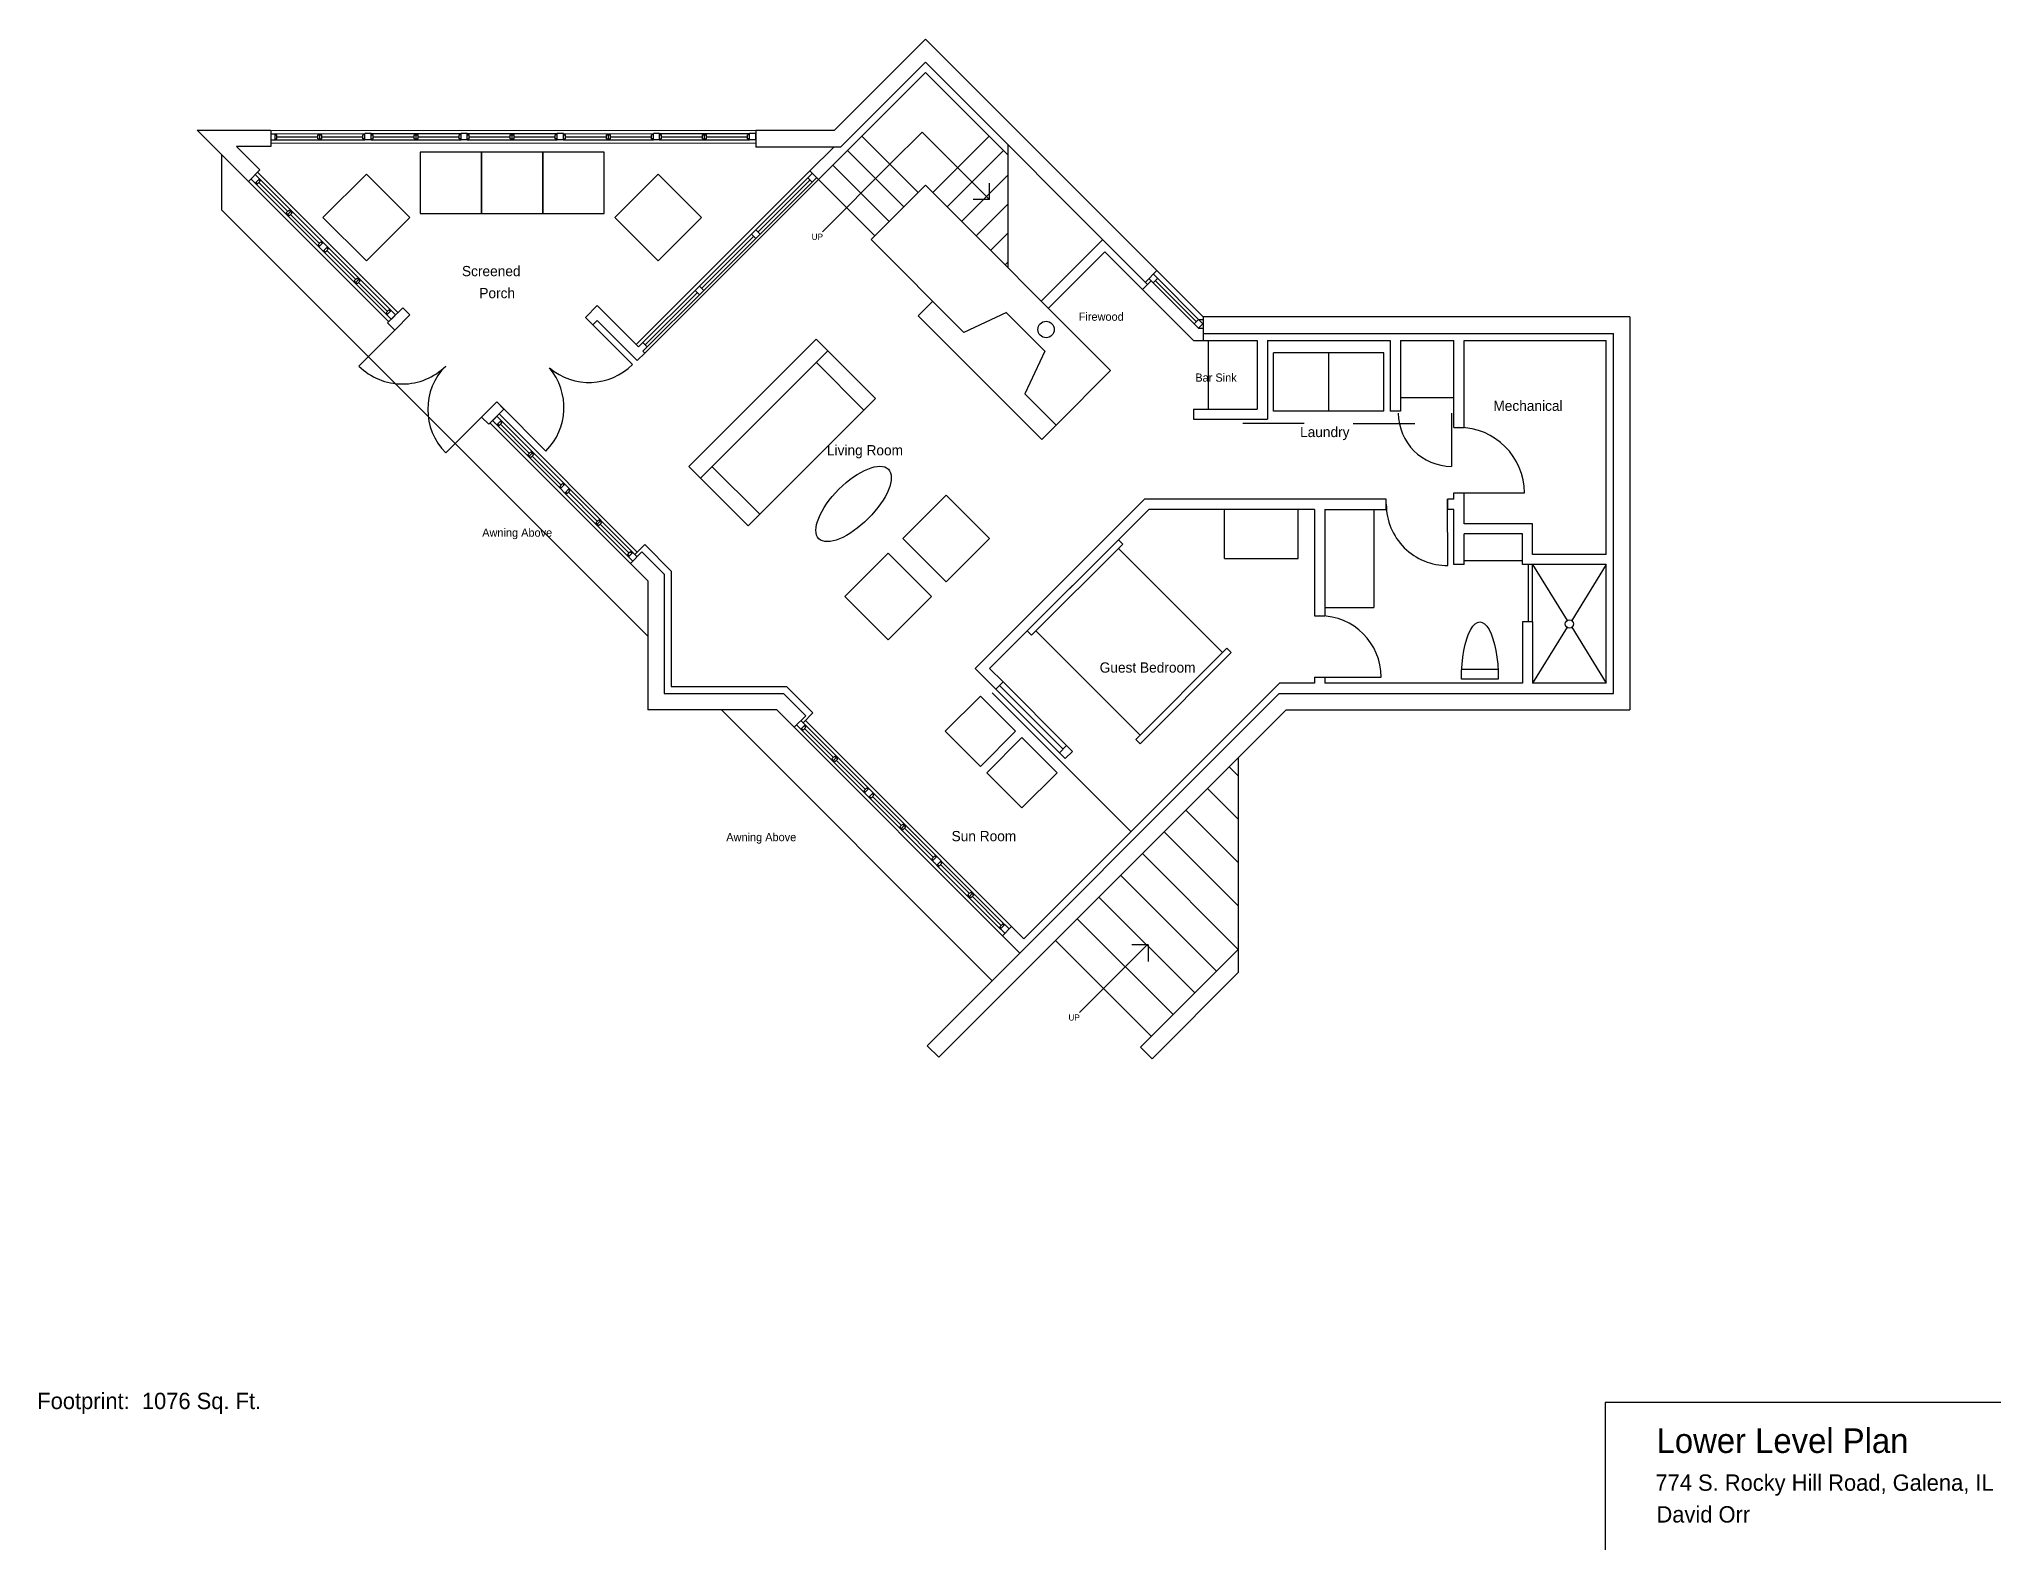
# Model space of a CAD drawing. Header units: inches. Extents: x -11428 to -4037, y -1744 to 4421.
# Drawn here: x -5473 to -4518, y -1703 to -965 of the extents above; entities that cross this region are included whole.
import ezdxf

# ---------------------------------------------------------------- set-up
doc = ezdxf.new("R2010")
doc.units = ezdxf.units.IN
doc.header["$LTSCALE"] = 64
doc.header["$MEASUREMENT"] = 0
doc.linetypes.add('ACAD_ISO02W100', pattern=[15, 12, -3])
doc.layers.get('0').update_dxf_attribs({"color": 253})
for name, color, linetype in [('A-Elev-North', 7, 'Continuous'), ('A-fixtures', 140, 'Continuous'), ('A-furniture', 33, 'Continuous'), ('A-glazing', 252, 'Continuous'), ('A-millwork', 252, 'Continuous'), ('A-soffit', 251, 'ACAD_ISO02W100'), ('A-stairs', 252, 'Continuous'), ('A-text', 254, 'Continuous'), ('A-walls', 7, 'Continuous'), ('construction', 172, 'Continuous')]:
    doc.layers.add(name, color=color, linetype=linetype)
doc.layers.add('A-Elev-South', color=7, linetype='Continuous', plot=False)

msp = doc.modelspace()

# ---------------------------------------------------------------- texts
at = {"layer": 'A-text'}
for p in [(-5095.21, -1063.35), (-4969.68, -1444.78)]:
    msp.add_text('UP', height=3, dxfattribs=at).set_placement(p)
at = {"layer": 'A-text', "color": 7}
for s, height, p in [('Screened', 5, (-5266.1, -1081.11)), ('Porch', 5, (-5257.62, -1091.88)), ('Firewood', 4, (-4964.65, -1102.89)), ('Bar Sink', 4, (-4907.67, -1132.65)), ('Mechanical', 5, (-4761.99, -1146.9)), ('Laundry', 5, (-4856.48, -1159.72)), ('Living Room', 5, (-5087.7, -1168.63)), ('Awning Above', 4, (-5256.21, -1208.4, 0.02)), ('Guest Bedroom', 5, (-4954.4, -1274.8, 0.02)), ('Awning Above', 4, (-5136.91, -1357.16, 0.02)), ('Sun Room', 5, (-5026.79, -1357.16, 0.02))]:
    msp.add_text(s, height=height, dxfattribs=at).set_placement(p)
at = {"layer": 'construction', "color": 7}
for s, height, p in [('Footprint:  1076 Sq. Ft.', 8, (-5473.67, -1634.63, -15993.29)), ('Lower Level Plan', 12, (-4682.22, -1656.05, -15993.29)), ('774 S. Rocky Hill Road, Galena, IL', 8, (-4682.79, -1674.54, -15993.29)), ('David Orr', 8, (-4682.27, -1690.05, -15993.29))]:
    msp.add_text(s, height=height, dxfattribs=at).set_placement(p)

# ---------------------------------------------------------------- linework, layer by layer
for p, q in [((-4089.58, -1631.42), (-4707.37, -1631.42)), ((-4707.37, -1631.42), (-4707.37, -1703.42))]:
    msp.add_line(p, q)
at = {"layer": 'A-Elev-North', "color": 7}
for p, q in [((-5359.52, -1011.48, -0.05), (-5357.52, -1011.48, -0.05)), ((-5310.52, -1011.45, 6050.01), (-5313.52, -1011.45, 6050.01)), ((-5263.52, -1011.45, 6050.01), (-5266.52, -1011.45, 6050.01)), ((-5216.52, -1011.45, 6050.01), (-5219.52, -1011.45, 6050.01)), ((-5169.52, -1011.45, 6050.01), (-5172.52, -1011.45, 6050.01)), ((-5122.52, -1011.45, 6050.01), (-5125.52, -1011.45, 6050.01)), ((-5359.52, -1014.55, -0.03), (-5357.52, -1014.55, -0.03)), ((-5310.52, -1014.51, 6049.98), (-5313.52, -1014.51, 6049.98)), ((-5263.52, -1014.51, 6049.98), (-5266.52, -1014.51, 6049.98)), ((-5216.52, -1014.51, 6049.98), (-5219.52, -1014.51, 6049.98)), ((-5169.52, -1014.51, 6049.98), (-5172.52, -1014.51, 6049.98)), ((-5122.52, -1014.51, 6049.98), (-5125.52, -1014.51, 6049.98)), ((-5333.95, -1068.96, -4122.9), (-5336.08, -1066.84, -4122.9)), ((-5331.78, -1066.79, -4122.88), (-5333.91, -1064.67, -4122.88)), ((-5300.66, -1097.89, -4122.9), (-5298.54, -1100.01, -4122.9)), ((-5295.05, -1096.53, -4122.85), (-5291.52, -1100.06, -4122.85)), ((-5302.83, -1100.06, -4122.9), (-5300.71, -1102.18, -4122.9)), ((-5302.48, -1103.95, -4122.85), (-5298.94, -1107.49, -4122.85)), ((-5245.56, -1146.02, -4122.85), (-5249.09, -1142.49, -4122.85)), ((-5252.98, -1153.45, -4122.85), (-5256.52, -1149.91, -4122.85)), ((-5249.09, -1153.8, -4122.9), (-5251.21, -1151.68, -4122.9)), ((-5246.98, -1151.68, -8245.76), (-5249.1, -1149.56, -8245.76)), ((-5215.82, -1182.75, 0.01), (-5213.7, -1184.87, 0.01)), ((-5217.99, -1184.92, -0.01), (-5215.86, -1187.04, -0.01)), ((-5067.21, -1335.69, -1448.31), (-5069.34, -1333.57, -1448.31)), ((-5065.05, -1333.52, 2261.26), (-5067.17, -1331.4, 2261.26)), ((-5033.97, -1364.68, -4122.9), (-5031.85, -1366.8, -4122.9)), ((-5036.09, -1366.8, -4122.9), (-5033.97, -1368.92, -4122.9))]:
    msp.add_line(p, q, dxfattribs=at)
at = {"layer": 'A-Elev-South', "color": 7}
msp.add_line((-5038.69, -1457.08), (-5033.03, -1462.74), dxfattribs=at)
at = {"layer": 'A-fixtures'}
for p, q in [((-4742.83, -1222.03), (-4726, -1249.41)), ((-4706.83, -1222.03), (-4723.66, -1249.41)), ((-4726, -1252.66), (-4742.83, -1280.03)), ((-4723.66, -1252.66), (-4706.83, -1280.03)), ((-4759.58, -1278.03), (-4777.58, -1278.03)), ((-4777.43, -1273.03), (-4759.72, -1273.03))]:
    msp.add_line(p, q, dxfattribs=at)
msp.add_circle((-4724.83, -1251.03), 2, dxfattribs=at)
at = {"layer": 'A-fixtures', "extrusion": (0, 0, -1)}
msp.add_ellipse((-4768.58, -1278.03), major_axis=(0, -28), ratio=0.321429, start_param=1.570796, end_param=4.712389, dxfattribs=at)
at = {"layer": 'A-furniture'}
for p, q in [((-4901.46, -1112.53), (-4901.46, -1146.03)), ((-5149.57, -1179.73, 1049.88), (-5087.34, -1117.5, 1049.88)), ((-5069.66, -1146.49), (-5093, -1123.16)), ((-5120.57, -1197.4, 1049.88), (-5143.91, -1174.07, 1049.88)), ((-4893.35, -1219.03), (-4893.35, -1195.03)), ((-4857.35, -1219.03), (-4857.35, -1195.03)), ((-4893.35, -1219.03), (-4857.35, -1219.03))]:
    msp.add_line(p, q, dxfattribs=at)
for points, elevation in [([(-5286.52, -1020.53), (-5286.52, -1050.53), (-5256.52, -1050.53), (-5256.52, -1020.53), (-5286.52, -1020.53)], -163.97), ([(-5256.52, -1020.53), (-5256.52, -1050.53), (-5226.52, -1050.53), (-5226.52, -1020.53), (-5256.52, -1020.53)], -163.97), ([(-5226.52, -1020.53), (-5226.52, -1050.53), (-5196.52, -1050.53), (-5196.52, -1020.53), (-5226.52, -1020.53)], -163.97), ([(-5312.82, -1031.23), (-5291.61, -1052.44), (-5312.82, -1073.65), (-5334.03, -1052.44), (-5312.82, -1031.23)], 0.03), ([(-5170.21, -1031.23), (-5191.43, -1052.44), (-5170.21, -1073.65), (-5149, -1052.44), (-5170.21, -1031.23)], 0.03), ([(-5064.01, -1140.83), (-5126.23, -1203.06), (-5155.22, -1174.07), (-5093, -1111.84), (-5064.01, -1140.83)], 1049.88), ([(-4945.26, -1209.88), (-4989.8, -1254.43), (-4987.68, -1256.55), (-4943.14, -1212), (-4945.26, -1209.88), (-4943.14, -1212), (-4945.26, -1214.12), (-4894.35, -1265.03), (-4892.22, -1262.91), (-4892.22, -1262.91), (-4890.1, -1265.03), (-4934.65, -1309.58), (-4936.77, -1307.46), (-4934.65, -1305.34), (-4894.35, -1265.03), (-4934.65, -1305.34), (-4985.56, -1254.43)], 0.02)]:
    msp.add_lwpolyline(points, dxfattribs=dict(at, elevation=elevation))
for points in [[(-5050.68, -1209.26), (-5029.47, -1188.05), (-5008.25, -1209.26), (-5029.47, -1230.47), (-5050.68, -1209.26)], [(-5057.8, -1216.39), (-5079.02, -1237.6), (-5057.8, -1258.81), (-5036.59, -1237.6), (-5057.8, -1216.39)], [(-4995.5, -1303.47), (-5012.68, -1320.65), (-5029.87, -1303.47), (-5012.68, -1286.28), (-4995.5, -1303.47)], [(-4975.27, -1323.7), (-4992.45, -1340.88), (-5009.63, -1323.7), (-4992.45, -1306.52), (-4975.27, -1323.7)]]:
    msp.add_lwpolyline(points, dxfattribs=at)
msp.add_ellipse((-5074.68, -1192.39), major_axis=(-16.97, -16.97), ratio=0.422073, dxfattribs=at)
at = {"layer": 'A-glazing', "color": 7}
for p, q in [((-5359.51, -1009.73, 0.02), (-5359.52, -1017.75, 0.02)), ((-5357.52, -1011.48, -0.05), (-5357.52, -1014.55, -0.05)), ((-5313.52, -1014.51, 6049.98), (-5313.52, -1011.45, 6049.98)), ((-5310.52, -1014.51, 6049.98), (-5310.52, -1011.45, 6049.98)), ((-5266.52, -1014.51, 6049.98), (-5266.52, -1011.45, 6049.98)), ((-5263.52, -1014.51, 6049.98), (-5263.52, -1011.45, 6049.98)), ((-5219.52, -1014.51, 6049.98), (-5219.52, -1011.45, 6049.98)), ((-5216.52, -1014.51, 6049.98), (-5216.52, -1011.45, 6049.98)), ((-5172.52, -1014.51, 6049.98), (-5172.52, -1011.45, 6049.98)), ((-5169.52, -1014.51, 6049.98), (-5169.52, -1011.45, 6049.98)), ((-5125.52, -1014.51, 6049.98), (-5125.52, -1011.45, 6049.98)), ((-5122.51, -1009.9, 6049.98), (-5122.52, -1018.08, 6049.98)), ((-5122.52, -1014.51, 6049.98), (-5122.52, -1011.45, 6049.98)), ((-5084.2, -1009.9), (-5122.51, -1009.9, 6050.01)), ((-5081.07, -1018.09, -0.02), (-5122.52, -1018.08, 6049.98)), ((-5370.49, -1034.78, 3081.66), (-5364.83, -1029.12, 3081.66)), ((-5336.08, -1066.84, -4122.9), (-5333.91, -1064.67, -4122.9)), ((-5333.95, -1068.96, -4122.9), (-5331.78, -1066.79, -4122.9)), ((-5217.99, -1184.92, -0.01), (-5215.82, -1182.75, -0.01)), ((-5215.86, -1187.04, -0.01), (-5213.7, -1184.87, -0.01)), ((-5181.59, -1217.11, -1101.22), (-5176.73, -1212.25, -1101.22)), ((-5163.83, -1225.15, -0.02), (-5176.73, -1212.25, -0.02)), ((-5183.81, -1221.45, -0.02), (-5178.15, -1215.8, -0.02)), ((-5175.33, -1229.93, -0.02), (-5183.81, -1221.45, -0.02)), ((-5167.33, -1226.62, -0.02), (-5178.15, -1215.8, -0.02)), ((-5108.91, -1285.03, -0.02), (-5098.09, -1295.86, -0.02)), ((-5107.45, -1281.53, -0.02), (-5094.55, -1294.43, -0.02)), ((-5112.23, -1293.03, -0.02), (-5103.75, -1301.51, -0.02)), ((-5103.75, -1301.51, -0.02), (-5098.09, -1295.86, -0.02)), ((-5099.41, -1299.3, -1101.22), (-5094.55, -1294.43, -1101.22)), ((-5100.46, -1302.47, -1592.95), (-5098.29, -1300.3, -1592.95)), ((-5069.34, -1333.57, -5000.14), (-5067.17, -1331.4, -5000.14)), ((-5067.21, -1335.69, -5000.14), (-5065.05, -1333.52, -5000.14)), ((-5002.86, -1400.03, -0.02), (-5000.74, -1397.91, -0.02)), ((-5002.86, -1400.03, -0.02), (-5000.74, -1402.16, -0.02)), ((-5001.92, -1403.34, -0.02), (-4997.44, -1398.85, -0.02)), ((-5000.74, -1397.91, -0.02), (-4998.62, -1400.03, -0.02))]:
    msp.add_line(p, q, dxfattribs=at)
at = {"layer": 'A-glazing'}
for p, q in [((-5359.51, -1009.73, -0.02), (-5122.51, -1009.91, 6049.99)), ((-5357.52, -1011.48, -0.05), (-5313.52, -1011.45, 6050.01)), ((-5310.52, -1011.45, 6050.01), (-5266.52, -1011.41, 12100.07)), ((-5263.52, -1011.45, 6050.01), (-5219.52, -1011.41, 12100.07)), ((-5216.52, -1011.48, -0.05), (-5172.52, -1011.45, 6050.01)), ((-5169.52, -1011.45, 6049.98), (-5125.52, -1011.41, 12100.04)), ((-5359.52, -1016.02, -0.02), (-5122.52, -1016.19, 6049.99)), ((-5357.52, -1014.55, -0.03), (-5313.52, -1014.51, 6050.03)), ((-5356.52, -1013, 1592.87), (-5336.52, -1013, 1592.87)), ((-5334.52, -1013.01, 1592.87), (-5314.52, -1013.01, 1592.87)), ((-5310.52, -1014.51, 6049.98), (-5266.52, -1014.48, 12100.04)), ((-5309.52, -1013, 1592.87), (-5289.52, -1013, 1592.87)), ((-5287.52, -1013.01, 1592.87), (-5267.52, -1013.01, 1592.87)), ((-5263.52, -1014.51, 6049.98), (-5219.52, -1014.48, 12100.04)), ((-5262.52, -1013, 1592.87), (-5242.52, -1013, 1592.87)), ((-5240.52, -1013.01, 1592.87), (-5220.52, -1013.01, 1592.87)), ((-5216.52, -1014.51, 6049.98), (-5172.52, -1014.48, 12100.04)), ((-5215.52, -1013, 1592.87), (-5195.52, -1013, 1592.87)), ((-5193.52, -1013.01, 1592.87), (-5173.52, -1013.01, 1592.87)), ((-5169.52, -1014.51, 6049.98), (-5125.52, -1014.48, 12100.04)), ((-5168.52, -1013, 1592.87), (-5148.52, -1013, 1592.87)), ((-5146.52, -1013.01, 1592.87), (-5126.52, -1013.01, 1592.87)), ((-5297.41, -1098.88, -0.02), (-5365.99, -1030.28, -0.02)), ((-5180.91, -1114.54, 0), (-5096.04, -1029.71, 0)), ((-5301.89, -1103.36, -0.02), (-5370.48, -1034.77, -0.02)), ((-5336.08, -1066.84, -4122.9), (-5367.2, -1035.74, 1652.64)), ((-5333.91, -1064.67, -4122.88), (-5367.15, -1031.45, 2046.45)), ((-5365.41, -1035.36, -8580.01), (-5351.27, -1049.51, -8580.01)), ((-5297.41, -1098.88, -0.02), (-5357.09, -1039.19, -0.02)), ((-5122.47, -1058.44, -0.01), (-5097, -1032.99, -0.01)), ((-5121.41, -1059.5, -0.03), (-5095.94, -1034.05, -0.03)), ((-5120.35, -1060.56, -0.02), (-5094.88, -1035.11, -0.02)), ((-5349.86, -1050.92, -8580.01), (-5335.72, -1065.07, -8580.01)), ((-5302.83, -1100.06, -0.03), (-5333.95, -1068.96, -4122.92)), ((-5332.16, -1068.58, -4457.14), (-5318.03, -1082.73, -4457.14)), ((-5300.66, -1097.89, -0.01), (-5331.78, -1066.79, -4122.9)), ((-5150.05, -1086.01, 7315.14), (-5124.59, -1060.56, 7315.14)), ((-5148.99, -1087.07, 7315.13), (-5123.53, -1061.62, 7315.13)), ((-5147.93, -1088.13, 1265.11), (-5122.47, -1062.68, 1265.11)), ((-4926.43, -1078.41), (-4903.8, -1101.03)), ((-5316.61, -1084.14, -4457.14), (-5302.48, -1098.29, -4457.14)), ((-5177.63, -1113.58, 8580.27), (-5152.17, -1088.13, 8580.27)), ((-4928.2, -1084.41), (-4926.08, -1082.28)), ((-4928.19, -1080.17), (-4903.93, -1104.44)), ((-4927.14, -1083.35), (-4907.1, -1103.39)), ((-5176.57, -1114.64, 8580.25), (-5151.11, -1089.19, 8580.25)), ((-5175.51, -1115.7, 8580.26), (-5150.05, -1090.25, 8580.26)), ((-4908.16, -1104.45), (-4906.04, -1102.33)), ((-4906.05, -1106.56), (-4903.8, -1104.3)), ((-4906.05, -1106.56), (-4903.81, -1106.56)), ((-4906.04, -1102.33), (-4903.8, -1102.33)), ((-4908.56, -1112.53), (-4903.8, -1112.53)), ((-5252.39, -1152.86, -0.02), (-5183.8, -1221.44, -0.02)), ((-5249.09, -1153.8, -0.03), (-5217.99, -1184.92, -0.03)), ((-5247.95, -1148.42, -0.02), (-5180.42, -1215.94, -0.02)), ((-5247.32, -1153.44, -4457.12), (-5233.18, -1167.59, -4457.12)), ((-5246.92, -1151.63, -0.01), (-5215.82, -1182.75, -0.01)), ((-5231.77, -1169, -4457.12), (-5217.63, -1183.15, -4457.12)), ((-5215.86, -1187.04, -0.01), (-5184.76, -1218.17, -0.01)), ((-5214.1, -1186.67, -0.03), (-5199.96, -1200.82, -0.03)), ((-5214.1, -1186.69, -0.03), (-5199.96, -1200.84, -0.03)), ((-5213.74, -1184.92, -0.02), (-5182.64, -1216.05, -0.02)), ((-5198.55, -1202.25, -0.03), (-5184.41, -1216.4, -0.03)), ((-4970.56, -1310.46, -4316.03), (-5001.66, -1279.34, 0.02)), ((-4974.08, -1313.99, 0.01), (-5005.19, -1282.86, 4316.06)), ((-4972.33, -1312.23, -4316.03), (-5003.43, -1281.11, 0.02)), ((-4997.48, -1398.89, -0.02), (-5098.24, -1298.12, -0.02)), ((-5001.92, -1403.34, -0.02), (-5103.74, -1301.51, -0.02)), ((-5100.46, -1302.47, -1592.95), (-5069.36, -1333.59, -1592.95)), ((-5098.69, -1302.1, -1592.97), (-5084.56, -1316.24, -1592.97)), ((-5098.34, -1300.35, -1592.96), (-5067.24, -1331.47, -1592.96)), ((-5083.13, -1317.64, 1265.06), (-5068.99, -1331.79, 1265.06)), ((-5067.21, -1335.69, -5000.14), (-5036.11, -1366.82, -5000.14)), ((-5065.45, -1335.32, -5000.15), (-5051.31, -1349.47, -5000.15)), ((-5065.09, -1333.57, -5000.15), (-5033.99, -1364.7, -5000.15)), ((-5049.88, -1350.87, -2142.12), (-5035.75, -1365.01, -2142.12)), ((-5033.97, -1368.96, -5000.14), (-5002.87, -1400.08, -5000.14)), ((-5032.21, -1368.58, -5000.15), (-5018.07, -1382.73, -5000.15)), ((-5031.85, -1366.84, -5000.15), (-5000.75, -1397.96, -5000.15)), ((-5016.64, -1384.13, -2142.12), (-5002.5, -1398.28, -2142.12))]:
    msp.add_line(p, q, dxfattribs=at)
at = {"layer": 'A-glazing', "color": 254}
for p, q in [((-5356.52, -1014.02, -1429.07), (-5356.52, -1012.02, -1429.07)), ((-5336.52, -1014.03, -1265.15), (-5336.52, -1012.03, -1265.15)), ((-5335.52, -1014.03, -1429.07), (-5335.52, -1012.03, -1429.07)), ((-5334.52, -1014.03, -1592.98), (-5334.52, -1012.03, -1592.98)), ((-5314.52, -1014.01, -1265.15), (-5314.52, -1012.01, -1265.15)), ((-5309.52, -1014.02, -1429.07), (-5309.52, -1012.02, -1429.07)), ((-5289.52, -1014.03, -1265.15), (-5289.52, -1012.03, -1265.15)), ((-5288.52, -1014.03, -1429.07), (-5288.52, -1012.03, -1429.07)), ((-5287.52, -1014.03, -1592.98), (-5287.52, -1012.03, -1592.98)), ((-5267.52, -1014.01, -1265.15), (-5267.52, -1012.01, -1265.15)), ((-5262.52, -1014.02, -1429.07), (-5262.52, -1012.02, -1429.07)), ((-5242.52, -1014.03, -1265.15), (-5242.52, -1012.03, -1265.15)), ((-5241.52, -1014.03, -1429.07), (-5241.52, -1012.03, -1429.07)), ((-5240.52, -1014.03, -1592.98), (-5240.52, -1012.03, -1592.98)), ((-5220.52, -1014.01, -1265.15), (-5220.52, -1012.01, -1265.15)), ((-5215.52, -1014.02, -1429.07), (-5215.52, -1012.02, -1429.07)), ((-5195.52, -1014.03, -1265.15), (-5195.52, -1012.03, -1265.15)), ((-5194.52, -1014.03, -1429.07), (-5194.52, -1012.03, -1429.07)), ((-5193.52, -1014.03, -1592.98), (-5193.52, -1012.03, -1592.98)), ((-5173.52, -1014.01, -1265.15), (-5173.52, -1012.01, -1265.15)), ((-5168.52, -1014.02, -1429.07), (-5168.52, -1012.02, -1429.07)), ((-5148.52, -1014.03, -1265.15), (-5148.52, -1012.03, -1265.15)), ((-5147.52, -1014.03, -1429.07), (-5147.52, -1012.03, -1429.07)), ((-5146.52, -1014.03, -1592.98), (-5146.52, -1012.03, -1592.98)), ((-5126.52, -1014.01, -1265.15), (-5126.52, -1012.01, -1265.15)), ((-5367.2, -1035.74, 1652.64), (-5365.08, -1033.62, 1652.64)), ((-5366.13, -1036.08, -11601.95), (-5364.71, -1034.66, -11601.95)), ((-5097, -1032.99, -1429.04), (-5094.88, -1035.11, -1429.04)), ((-5351.99, -1050.23, -11438.04), (-5350.58, -1048.81, -11438.04)), ((-5351.29, -1050.93, -11601.95), (-5349.87, -1049.52, -11601.95)), ((-5350.58, -1051.64, -11765.87), (-5349.16, -1050.23, -11765.87)), ((-5122.47, -1058.44, -0.01), (-5120.34, -1060.56, -0.01)), ((-5336.43, -1065.77, -11438.04), (-5335.01, -1064.36, -11438.04)), ((-5332.88, -1069.3, -7479.09), (-5331.47, -1067.89, -7479.09)), ((-5124.59, -1060.56, 1429.02), (-5122.47, -1062.68, 1429.02)), ((-5318.75, -1083.45, -7315.17), (-5317.33, -1082.04, -7315.17)), ((-5318.04, -1084.16, -7479.09), (-5316.63, -1082.74, -7479.09)), ((-5317.33, -1084.86, -7643), (-5315.92, -1083.45, -7643)), ((-5152.17, -1088.13, 8744.18), (-5150.05, -1090.25, 8744.18)), ((-5150.05, -1086.01, 7315.14), (-5147.93, -1088.13, 7315.14)), ((-5303.18, -1099, -7315.17), (-5301.77, -1097.58, -7315.17)), ((-5302.83, -1100.06, -4122.9), (-5300.66, -1097.89, -4122.9)), ((-5300.71, -1102.18, -4122.9), (-5295.05, -1096.53, -4122.9)), ((-5177.63, -1113.58, 8580.27), (-5175.51, -1115.7, 8580.27)), ((-5251.21, -1151.68, -4122.9), (-5245.56, -1146.02, -4122.9)), ((-5249.09, -1153.8, -4122.9), (-5246.97, -1151.68, -4122.9)), ((-5248.04, -1154.16, -7479.07), (-5246.63, -1152.75, -7479.07)), ((-5233.9, -1168.31, -7315.15), (-5232.49, -1166.9, -7315.15)), ((-5233.2, -1169.02, -7479.07), (-5231.78, -1167.6, -7479.07)), ((-5232.49, -1169.73, -7642.98), (-5231.08, -1168.31, -7642.98)), ((-5218.34, -1183.86, -7315.15), (-5216.93, -1182.45, -7315.15)), ((-5214.82, -1187.39, -3021.97), (-5213.4, -1185.97, -3021.97)), ((-5214.82, -1187.41, -3021.97), (-5213.4, -1186, -3021.97)), ((-5200.68, -1201.54, -2858.06), (-5199.27, -1200.12, -2858.06)), ((-5200.68, -1201.56, -2858.06), (-5199.27, -1200.14, -2858.06)), ((-5199.97, -1202.24, -3021.97), (-5198.56, -1200.83, -3021.97)), ((-5199.97, -1202.27, -3021.97), (-5198.56, -1200.85, -3021.97)), ((-5199.27, -1202.95, -3185.89), (-5197.85, -1201.54, -3185.89)), ((-5199.27, -1202.97, -3185.89), (-5197.85, -1201.56, -3185.89)), ((-5185.12, -1217.09, -2858.06), (-5183.7, -1215.67, -2858.06)), ((-5185.12, -1217.11, -2858.06), (-5183.7, -1215.69, -2858.06)), ((-5184.76, -1218.17, -1429.04), (-5182.64, -1216.05, -1429.04)), ((-5099.41, -1302.84, -4614.91), (-5098, -1301.42, -4614.91)), ((-5085.26, -1316.95, -1592.97), (-5083.85, -1315.54, -1592.97)), ((-5084.56, -1317.66, -1756.88), (-5083.14, -1316.24, -1756.88)), ((-5083.85, -1318.36, -1920.8), (-5082.44, -1316.95, -1920.8)), ((-5069.7, -1332.5, 1265.06), (-5068.28, -1331.08, 1265.06)), ((-5066.17, -1336.06, -8022.1), (-5064.75, -1334.65, -8022.1)), ((-5052.02, -1350.17, -5000.15), (-5050.6, -1348.76, -5000.15)), ((-5051.31, -1350.88, -5164.07), (-5049.9, -1349.47, -5164.07)), ((-5050.6, -1351.59, -5327.98), (-5049.19, -1350.17, -5327.98)), ((-5036.45, -1365.72, -2142.12), (-5035.04, -1364.31, -2142.12)), ((-5036.09, -1366.8, -4122.9), (-5033.97, -1364.68, -4122.9)), ((-5033.97, -1368.92, -4122.9), (-5031.85, -1366.8, -4122.9)), ((-5032.93, -1369.33, -8022.1), (-5031.51, -1367.91, -8022.1)), ((-5018.78, -1383.44, -5000.15), (-5017.36, -1382.03, -5000.15)), ((-5018.07, -1384.15, -5164.07), (-5016.66, -1382.73, -5164.07)), ((-5017.36, -1384.85, -5327.98), (-5015.95, -1383.44, -5327.98)), ((-5003.21, -1398.99, -2142.12), (-5001.8, -1397.57, -2142.12))]:
    msp.add_line(p, q, dxfattribs=at)
at = {"layer": 'A-glazing', "color": 253}
for p, q in [((-4933.5, -1087.6), (-4908.56, -1112.53)), ((-4930.31, -1082.29), (-4906.05, -1106.56))]:
    msp.add_line(p, q, dxfattribs=at)
at = {"layer": 'A-millwork'}
for p, q in [((-4869.46, -1147.03), (-4869.46, -1118.53)), ((-4842.46, -1118.53), (-4869.46, -1118.53)), ((-4842.46, -1147.03), (-4842.46, -1118.53)), ((-4815.46, -1118.53), (-4842.46, -1118.53)), ((-4815.46, -1147.03), (-4815.46, -1118.53)), ((-4781.35, -1140.53), (-4807.46, -1140.53)), ((-4854.46, -1153.03), (-4884.46, -1153.03)), ((-4842.46, -1147.03), (-4869.46, -1147.03)), ((-4815.46, -1147.03), (-4842.46, -1147.03)), ((-4830.46, -1153.03), (-4800.46, -1153.03)), ((-4820.35, -1195.03), (-4820.35, -1243.03)), ((-4776.35, -1220.03), (-4747.83, -1220.03)), ((-4744.83, -1250.03), (-4744.83, -1222.03)), ((-4742.83, -1250.03), (-4742.83, -1222.03)), ((-4844.35, -1243.03), (-4820.35, -1243.03))]:
    msp.add_line(p, q, dxfattribs=at)
at = {"layer": 'A-soffit'}
for p, q in [((-5383.62, -1021.65), (-5383.62, -1048.74)), ((-5175.33, -1257.03), (-5383.62, -1048.74)), ((-5139.33, -1293.03), (-5006.98, -1425.38)), ((-4939.08, -1352.53, 0), (-4973.02, -1318.58, 0.01))]:
    msp.add_line(p, q, dxfattribs=at)
at = {"layer": 'A-stairs'}
for p, q in [((-5056.58, -1026.13), (-5041.18, -1010.73)), ((-5041.18, -1010.73), (-5008.3, -1043.61)), ((-5077.75, -1019.72), (-5050.17, -1047.29)), ((-5070.68, -1012.64), (-5043.1, -1040.22)), ((-5008.45, -1012.64), (-5036.03, -1040.22)), ((-5001.38, -1019.72), (-5028.96, -1047.29)), ((-4999.32, -1016.82), (-4999.32, -1076.93)), ((-5089.82, -1059.36), (-5056.58, -1026.13)), ((-5084.82, -1026.79), (-5057.24, -1054.36)), ((-5091.89, -1033.86), (-5176.74, -1118.71)), ((-5091.89, -1033.86), (-5064.31, -1061.43)), ((-4999.32, -1031.8), (-5021.88, -1054.36)), ((-5008.3, -1043.61), (-5008.3, -1035.61)), ((-5008.3, -1043.61), (-5016.3, -1043.61)), ((-4999.32, -1045.94), (-5014.81, -1061.43)), ((-4999.32, -1060.08), (-5007.74, -1068.51)), ((-4999.32, -1074.23), (-5000.67, -1075.58)), ((-5036.16, -1093.43), (-5043.13, -1100.4)), ((-5043.13, -1100.4), (-4982.69, -1160.83)), ((-4975.73, -1153.87), (-4982.69, -1160.83)), ((-4964.29, -1440.79), (-4931.05, -1407.56)), ((-4930.75, -1407.86), (-4938.75, -1407.86)), ((-4930.75, -1407.86), (-4930.75, -1415.86))]:
    msp.add_line(p, q, dxfattribs=at)
at = {"layer": 'A-walls'}
for p, q in [((-5039.56, -965.27), (-5084.2, -1009.9)), ((-5039.56, -965.27), (-4926.43, -1078.41)), ((-5039.56, -981.53), (-5091.89, -1033.86)), ((-5039.56, -976.58), (-5081.07, -1018.09)), ((-5039.56, -976.58), (-4931.02, -1085.12)), ((-5039.56, -981.53), (-4999.32, -1021.77)), ((-5395.52, -1009.74), (-5359.51, -1009.73, 0.02)), ((-5395.52, -1009.74), (-5370.48, -1034.78)), ((-5357.52, -1012.02, -0.05), (-5356.52, -1012.02, -163.97)), ((-5336.52, -1012.03, -0.05), (-5335.52, -1012.03, -163.97)), ((-5335.52, -1012.03, -163.97), (-5334.52, -1012.03, -327.88)), ((-5313.52, -1012.01, 163.86), (-5314.52, -1012.01, -0.05)), ((-5310.52, -1012.02, -0.05), (-5309.52, -1012.02, -163.97)), ((-5289.52, -1012.03, -0.05), (-5288.52, -1012.03, -163.97)), ((-5288.52, -1012.03, -163.97), (-5287.52, -1012.03, -327.88)), ((-5266.52, -1012.01, 163.86), (-5267.52, -1012.01, -0.05)), ((-5263.52, -1012.02, -0.05), (-5262.52, -1012.02, -163.97)), ((-5242.52, -1012.03, -0.05), (-5241.52, -1012.03, -163.97)), ((-5241.52, -1012.03, -163.97), (-5240.52, -1012.03, -327.88)), ((-5219.52, -1012.01, 163.86), (-5220.52, -1012.01, -0.05)), ((-5216.52, -1012.02, -0.05), (-5215.52, -1012.02, -163.97)), ((-5195.52, -1012.03, -0.05), (-5194.52, -1012.03, -163.97)), ((-5194.52, -1012.03, -163.97), (-5193.52, -1012.03, -327.88)), ((-5172.52, -1012.01, 163.86), (-5173.52, -1012.01, -0.05)), ((-5169.52, -1012.02, -0.05), (-5168.52, -1012.02, -163.97)), ((-5148.52, -1012.03, -0.05), (-5147.52, -1012.03, -163.97)), ((-5147.52, -1012.03, -163.97), (-5146.52, -1012.03, -327.88)), ((-5125.52, -1012.01, 163.86), (-5126.52, -1012.01, -0.05)), ((-5364.83, -1029.12, 0), (-5376.22, -1017.73, 0.03)), ((-5359.52, -1017.73, -0.02), (-5376.22, -1017.73, -0.02)), ((-5357.52, -1014.02, -0.05), (-5356.52, -1014.02, -163.97)), ((-5336.52, -1014.03, -0.05), (-5335.52, -1014.03, -163.97)), ((-5335.52, -1014.03, -163.97), (-5334.52, -1014.03, -327.88)), ((-5313.52, -1014.01, 163.86), (-5314.52, -1014.01, -0.05)), ((-5310.52, -1014.02, -0.05), (-5309.52, -1014.02, -163.97)), ((-5289.52, -1014.03, -0.05), (-5288.52, -1014.03, -163.97)), ((-5288.52, -1014.03, -163.97), (-5287.52, -1014.03, -327.88)), ((-5266.52, -1014.01, 163.86), (-5267.52, -1014.01, -0.05)), ((-5263.52, -1014.02, -0.05), (-5262.52, -1014.02, -163.97)), ((-5242.52, -1014.03, -0.05), (-5241.52, -1014.03, -163.97)), ((-5241.52, -1014.03, -163.97), (-5240.52, -1014.03, -327.88)), ((-5219.52, -1014.01, 163.86), (-5220.52, -1014.01, -0.05)), ((-5216.52, -1014.02, -0.05), (-5215.52, -1014.02, -163.97)), ((-5195.52, -1014.03, -0.05), (-5194.52, -1014.03, -163.97)), ((-5194.52, -1014.03, -163.97), (-5193.52, -1014.03, -327.88)), ((-5172.52, -1014.01, 163.86), (-5173.52, -1014.01, -0.05)), ((-5169.52, -1014.02, -0.05), (-5168.52, -1014.02, -163.97)), ((-5148.52, -1014.03, -0.05), (-5147.52, -1014.03, -163.97)), ((-5147.52, -1014.03, -163.97), (-5146.52, -1014.03, -327.88)), ((-5125.52, -1014.01, 163.86), (-5126.52, -1014.01, -0.05)), ((-5084.41, -1018.09, -0.01), (-5096.04, -1029.71, 0)), ((-5094.88, -1030.87, -1429.04), (-5097, -1032.99, 4457.08)), ((-5096.04, -1029.71, 0), (-5091.89, -1033.86, 0)), ((-5369.32, -1033.62, 1652.64), (-5367.2, -1035.74, 7538.77)), ((-5367.2, -1031.49, 1980.47), (-5365.08, -1033.62, 1488.73)), ((-5366.84, -1035.37, -10172.94), (-5366.13, -1036.08, -10336.85)), ((-5365.42, -1033.96, -10172.94), (-5364.71, -1034.66, -10336.85)), ((-5092.76, -1032.99, -1101.21), (-5094.88, -1035.11, -1592.96)), ((-5039.56, -1036.69), (-5066.13, -1063.25)), ((-5039.56, -1036.69), (-4949.05, -1127.2)), ((-5351.99, -1050.23, -10172.94), (-5351.29, -1050.93, -10336.85)), ((-5350.58, -1048.81, -10172.94), (-5349.87, -1049.52, -10336.85)), ((-5349.87, -1049.52, -10336.85), (-5349.16, -1050.23, -10500.77)), ((-5351.29, -1050.93, -10336.85), (-5350.58, -1051.64, -10500.77)), ((-5122.46, -1058.44, 1429.02), (-5124.59, -1060.56, 7315.14)), ((-5335.72, -1066.48, -10009.02), (-5336.43, -1065.77, -10172.94)), ((-5334.31, -1065.07, -10009.02), (-5335.01, -1064.36, -10172.94)), ((-5333.59, -1068.59, -6050.07), (-5332.88, -1069.3, -6213.99)), ((-5332.18, -1067.18, -6050.07), (-5331.47, -1067.89, -6213.99)), ((-5120.34, -1060.56, 1756.85), (-5122.47, -1062.68, 1265.11)), ((-5020.75, -1108.63), (-5066.13, -1063.25)), ((-4952.94, -1063.2), (-4982.99, -1093.25)), ((-4951.88, -1069.21), (-4979.46, -1096.79)), ((-4951.88, -1069.21), (-4933.5, -1087.6)), ((-4926.43, -1078.41), (-4932.08, -1084.06)), ((-5318.75, -1083.45, -6050.07), (-5318.04, -1084.16, -6213.99)), ((-5318.04, -1084.16, -6213.99), (-5317.33, -1084.86, -6377.9)), ((-5317.33, -1082.04, -6050.07), (-5316.63, -1082.74, -6213.99)), ((-5316.63, -1082.74, -6213.99), (-5315.92, -1083.45, -6377.9)), ((-5150.05, -1086.01, 8744.18), (-5152.17, -1088.13, 14630.3)), ((-5147.93, -1088.13, 9072.01), (-5150.05, -1090.25, 8580.26)), ((-4929.25, -1083.36), (-4933.5, -1087.6)), ((-5301.06, -1098.29, -5886.16), (-5301.77, -1097.58, -6050.07)), ((-5205.75, -1101.27, 0.02), (-5199.97, -1095.48, 0.02)), ((-5199.97, -1095.48, 15895.42), (-5179.75, -1115.7, 15895.43)), ((-5295.23, -1103.78, 0.02), (-5316.45, -1124.99, 0.02)), ((-5302.48, -1099.7, -5886.16), (-5303.18, -1099, -6050.07)), ((-5302.48, -1103.95, -4122.9), (-5298.94, -1100.41, -4122.9)), ((-5298.94, -1107.49, -4122.85), (-5291.52, -1100.06, -4122.85)), ((-5205.75, -1101.27, 0.02), (-5202.22, -1104.8, 0.02)), ((-5203.98, -1103.04, -4122.85), (-5182.77, -1124.25, -4122.85)), ((-5202.22, -1104.81, 0.06), (-5200.09, -1102.68, 0.06)), ((-5200.09, -1102.68, 0.06), (-5180.4, -1122.37, 0.06)), ((-4999.92, -1098.92), (-5020.78, -1108.64)), ((-4981.24, -1117.68), (-4999.97, -1098.94)), ((-4695.33, -1101.03), (-4903.8, -1101.03)), ((-4903.8, -1101.03), (-4903.8, -1112.53)), ((-4695.33, -1101.03), (-4695.33, -1293.03)), ((-5177.63, -1113.58, 10009.3), (-5179.75, -1115.7, 15895.43)), ((-5175.51, -1115.7, 10337.13), (-5177.63, -1117.82, 9845.39)), ((-4903.8, -1109.03), (-4703.33, -1109.03)), ((-4903.8, -1112.53), (-4877.46, -1112.53)), ((-4877.46, -1112.53), (-4877.46, -1146.03)), ((-4872.46, -1112.53), (-4872.46, -1151.03)), ((-4872.46, -1112.53), (-4812.46, -1112.53)), ((-4812.46, -1112.53), (-4812.46, -1147.03)), ((-4807.46, -1112.53), (-4807.46, -1147.03)), ((-4807.46, -1112.53), (-4781.35, -1112.53)), ((-4781.35, -1155.03), (-4781.35, -1112.53)), ((-4776.35, -1112.53), (-4706.83, -1112.53)), ((-4776.35, -1155.03), (-4776.35, -1112.53)), ((-4706.83, -1217.03), (-4706.83, -1112.53)), ((-4703.33, -1285.03), (-4703.33, -1109.03)), ((-5180.4, -1122.37), (-5176.74, -1118.71)), ((-5177.63, -1117.82, 15895.43), (-5176.74, -1118.71, 15895.43)), ((-4981.24, -1117.68), (-4990.98, -1138.56)), ((-4949.05, -1127.2), (-4975.73, -1153.87)), ((-5256.52, -1149.91, -4122.85), (-5249.09, -1142.49, -4122.85)), ((-5247.32, -1144.25, -4122.85), (-5225.05, -1166.53, -4122.85)), ((-4990.98, -1138.56), (-4975.73, -1153.87)), ((-5252.8, -1146.2, -4122.85), (-5274.02, -1167.41, -4122.85)), ((-5252.98, -1153.45, -4122.9), (-5249.45, -1149.91, -4122.9)), ((-5248.75, -1153.46, -6050.05), (-5248.04, -1154.16, -6213.97)), ((-5247.33, -1152.04, -6050.05), (-5246.63, -1152.75, -6213.97)), ((-4908.56, -1146.03), (-4908.56, -1151.03)), ((-4908.56, -1146.03), (-4877.46, -1146.03)), ((-4908.56, -1151.03), (-4872.46, -1151.03)), ((-4807.46, -1147.03), (-4812.46, -1147.03)), ((-4782.46, -1148.03), (-4782.46, -1174.03)), ((-4781.35, -1155.03), (-4776.35, -1155.03)), ((-5233.9, -1168.31, -6050.05), (-5233.2, -1169.02, -6213.97)), ((-5233.2, -1169.02, -6213.97), (-5232.49, -1169.73, -6377.88)), ((-5232.49, -1166.9, -6050.05), (-5231.78, -1167.6, -6213.97)), ((-5231.78, -1167.6, -6213.97), (-5231.08, -1168.31, -6377.88)), ((-5217.63, -1184.57, -5886.14), (-5218.34, -1183.86, -6050.05)), ((-5216.22, -1183.15, -5886.14), (-5216.93, -1182.45, -6050.05)), ((-5215.53, -1186.68, -1592.96), (-5214.82, -1187.39, -1756.87)), ((-5215.53, -1186.7, -1592.96), (-5214.82, -1187.41, -1756.87)), ((-5214.11, -1185.27, -1592.96), (-5213.4, -1185.97, -1756.87)), ((-5214.11, -1185.29, -1592.96), (-5213.4, -1186, -1756.87)), ((-5015.26, -1272.81, 0.02), (-4932.48, -1190.03, 0.02)), ((-4814.35, -1190.03), (-4932.48, -1190.03)), ((-4814.35, -1195.03), (-4814.35, -1190.03)), ((-4784.28, -1222.5), (-4784.35, -1190)), ((-4781.35, -1190.03), (-4784.35, -1190.03)), ((-4784.35, -1190.03), (-4784.35, -1195.03)), ((-4781.35, -1190.03), (-4781.35, -1187.03)), ((-4781.35, -1187.03), (-4776.35, -1187.03)), ((-4778.85, -1187.03), (-4746.85, -1187.03)), ((-4776.35, -1202.03), (-4776.35, -1187.03)), ((-5200.68, -1201.54, -1592.96), (-5199.97, -1202.24, -1756.87)), ((-5200.68, -1201.56, -1592.96), (-5199.97, -1202.27, -1756.87)), ((-5199.97, -1202.24, -1756.87), (-5199.27, -1202.95, -1920.79)), ((-5199.97, -1202.27, -1756.87), (-5199.27, -1202.97, -1920.79)), ((-5199.27, -1200.12, -1592.96), (-5198.56, -1200.83, -1756.87)), ((-5199.27, -1200.14, -1592.96), (-5198.56, -1200.85, -1756.87)), ((-5198.56, -1200.83, -1756.87), (-5197.85, -1201.54, -1920.79)), ((-5198.56, -1200.85, -1756.87), (-5197.85, -1201.56, -1920.79)), ((-5008.19, -1272.81, 0.02), (-4930.41, -1195.03, 0.02)), ((-4849.35, -1195.03), (-4930.41, -1195.03)), ((-4849.35, -1195.03), (-4849.35, -1247.03)), ((-4844.35, -1195.03), (-4844.35, -1247.03)), ((-4844.35, -1195.03), (-4814.24, -1195.03)), ((-4781.35, -1195.03), (-4784.35, -1195.03)), ((-4781.35, -1222.03), (-4781.35, -1195.03)), ((-4742.83, -1202.03), (-4776.35, -1202.03)), ((-4742.83, -1217.03), (-4742.83, -1202.03)), ((-4776.35, -1222.03), (-4776.35, -1207.03)), ((-4747.83, -1207.03), (-4776.35, -1207.03)), ((-4747.83, -1222.03), (-4747.83, -1207.03)), ((-5184.41, -1217.79, -1429.04), (-5185.12, -1217.09, -1592.96)), ((-5184.41, -1217.81, -1429.04), (-5185.12, -1217.11, -1592.96)), ((-5182.64, -1220.29, -1429.04), (-5184.76, -1218.17, 4457.08)), ((-5183, -1216.38, -1429.04), (-5183.7, -1215.67, -1592.96)), ((-5183, -1216.4, -1429.04), (-5183.7, -1215.69, -1592.96)), ((-5180.52, -1218.17, -1101.21), (-5182.64, -1216.05, -1592.96)), ((-4776.35, -1222.03), (-4781.35, -1222.03)), ((-4706.83, -1222.03), (-4747.83, -1222.03)), ((-4706.83, -1217.03), (-4742.83, -1217.03)), ((-4706.83, -1280.03), (-4706.83, -1222.03)), ((-5175.33, -1229.93), (-5175.33, -1293.03)), ((-5167.33, -1226.62), (-5167.33, -1285.03)), ((-5163.83, -1225.15, 0), (-5163.83, -1281.53)), ((-4849.35, -1247.03), (-4844.35, -1247.03)), ((-4747.83, -1250.03), (-4747.83, -1280.03)), ((-4742.83, -1250.03), (-4747.83, -1250.03)), ((-4742.83, -1250.03), (-4742.83, -1280.03)), ((-5005.2, -1282.88, 0.02), (-5015.26, -1272.81, 0.02)), ((-5001.66, -1279.34, 0.02), (-5008.19, -1272.81, 0.02)), ((-5005.2, -1282.88, 0.02), (-5001.66, -1279.34, 0.02)), ((-4849.35, -1277.03), (-4844.35, -1277.03)), ((-4849.35, -1277.03), (-4849.35, -1280.03)), ((-4846.85, -1277.03), (-4816.85, -1277.03)), ((-4844.35, -1277.03), (-4844.35, -1280.03)), ((-5038.69, -1457.08), (-4866.64, -1285.03)), ((-4973.02, -1318.58, 0.01), (-5006.97, -1284.64, 0.02)), ((-4991.42, -1404.87), (-4866.59, -1280.03)), ((-4866.64, -1285.03), (-4703.33, -1285.03)), ((-4849.35, -1280.03), (-4866.59, -1280.03)), ((-4863.41, -1280.03), (-4863.41, -1280.03)), ((-4747.83, -1280.03), (-4844.35, -1280.03)), ((-4706.83, -1280.03), (-4742.83, -1280.03)), ((-5112.23, -1293.03), (-5175.33, -1293.03)), ((-5100.46, -1298.23, -1101.21), (-5098.34, -1300.35, -1592.96)), ((-4863.33, -1293.03), (-4695.33, -1293.03)), ((-5102.58, -1300.35, -1429.04), (-5100.46, -1302.47, 4457.08)), ((-5100.12, -1302.13, -3185.9), (-5099.41, -1302.84, -3349.81)), ((-5098.71, -1300.72, -3185.9), (-5098, -1301.42, -3349.81)), ((-5085.26, -1316.95, -327.87), (-5084.56, -1317.66, -491.78)), ((-5084.56, -1317.66, -491.78), (-5083.85, -1318.36, -655.7)), ((-5083.85, -1315.54, -327.87), (-5083.14, -1316.24, -491.78)), ((-5083.14, -1316.24, -491.78), (-5082.44, -1316.95, -655.7)), ((-4974.1, -1314, -4316.03), (-4970.56, -1310.46, -4316.03)), ((-4971.26, -1316.82, 0.01), (-4974.08, -1313.99, 0.01)), ((-4971.26, -1316.82, 0.01), (-4967.72, -1313.28, 0.01)), ((-4970.56, -1310.46, -4316.03), (-4967.72, -1313.28, 0.01)), ((-5068.99, -1333.21, 2694.08), (-5069.7, -1332.5, 2530.16)), ((-5067.58, -1331.79, 2694.08), (-5068.28, -1331.08, 2530.16)), ((-5067.58, -1331.81, 2694.08), (-5068.28, -1331.11, 2530.16)), ((-5066.88, -1335.35, -6593.08), (-5066.17, -1336.06, -6757)), ((-5065.46, -1333.94, -6593.08), (-5064.75, -1334.65, -6757)), ((-5052.02, -1350.17, -3735.05), (-5051.31, -1350.88, -3898.97)), ((-5051.31, -1350.88, -3898.97), (-5050.6, -1351.59, -4062.88)), ((-5050.6, -1348.76, -3735.05), (-5049.9, -1349.47, -3898.97)), ((-5049.9, -1349.47, -3898.97), (-5049.19, -1350.17, -4062.88)), ((-5034.33, -1365.01, -1978.21), (-5035.04, -1364.31, -2142.12)), ((-5035.75, -1366.43, -713.11), (-5036.45, -1365.72, -877.02)), ((-5033.63, -1368.62, -6593.08), (-5032.93, -1369.33, -6757)), ((-5032.22, -1367.21, -6593.08), (-5031.51, -1367.91, -6757)), ((-5018.78, -1383.44, -3735.05), (-5018.07, -1384.15, -3898.97)), ((-5018.07, -1384.15, -3898.97), (-5017.36, -1384.85, -4062.88)), ((-5017.36, -1382.03, -3735.05), (-5016.66, -1382.73, -3898.97)), ((-5016.66, -1382.73, -3898.97), (-5015.95, -1383.44, -4062.88)), ((-5002.5, -1399.69, -713.11), (-5003.21, -1398.99, -877.02)), ((-5001.92, -1403.34, -0.02), (-4993.43, -1411.83)), ((-5001.09, -1398.28, -1978.21), (-5001.8, -1397.57, -2142.12)), ((-4997.44, -1398.85, -0.02), (-4991.42, -1404.87))]:
    msp.add_line(p, q, dxfattribs=at)
at = {"layer": 'A-walls', "color": 7}
for p, q in [((-5167.33, -1285.03, 0), (-5108.91, -1285.03, 0)), ((-5163.83, -1281.53, 0), (-5107.45, -1281.53, 0)), ((-5033.03, -1462.74), (-4863.33, -1293.03))]:
    msp.add_line(p, q, dxfattribs=at)
at = {"layer": 'A-walls', "color": 252}
for p, q in [((-4886.78, -1316.46), (-4886.78, -1421.33)), ((-4891.12, -1320.82), (-4886.78, -1325.15)), ((-4901.72, -1331.43), (-4886.78, -1346.37)), ((-4912.33, -1342.03), (-4886.78, -1367.58)), ((-4922.94, -1352.64), (-4886.78, -1388.79)), ((-4933.54, -1363.25), (-4886.77, -1410.02)), ((-4944.15, -1373.85), (-4897.37, -1420.63)), ((-4954.76, -1384.46), (-4907.97, -1431.25)), ((-4965.36, -1395.07), (-4918.56, -1441.87)), ((-4975.97, -1405.67), (-4929.17, -1452.47))]:
    msp.add_line(p, q, dxfattribs=at)
at = {"layer": 'A-walls', "color": 253}
for p, q in [((-4886.78, -1410.01), (-4934.47, -1457.78)), ((-4886.78, -1421.33), (-4928.81, -1463.44)), ((-4934.47, -1457.78), (-4928.81, -1463.44))]:
    msp.add_line(p, q, dxfattribs=at)
at = {"layer": 'A-walls'}
msp.add_circle((-4980.6, -1107.16), 4, dxfattribs=at)
for centre, radius, start, end in [((-5295.23, -1103.78, 0.02), 30, 225, 315.00471), ((-5252.8, -1146.2, -4122.85), 30, 135.00471, 225), ((-5246.26, -1145.32, -4122.85), 30, 315, 40.21981), ((-5203.98, -1103.04, -4122.85), 30, 229.78019, 315), ((-4782.46, -1148.03), 26, 180, 270), ((-4778.85, -1187.03), 32, 0, 90), ((-4784.35, -1192.5), 30, 180.12186, 270.12186), ((-4846.85, -1277.03), 30, 0, 90)]:
    msp.add_arc(centre, radius, start, end, dxfattribs=at)
at = {"layer": 'construction'}
for centre in [(-5250.12, -1152.74, -4122.9), (-5035.03, -1367.82, -4122.9)]:
    msp.add_circle(centre, 0.0332, dxfattribs=at)

msp.set_redraw_order([(e.dxf.handle, doc.entitydb.next_handle()) for e in msp.query("TEXT MTEXT ATTDEF DIMENSION ARC_DIMENSION")])  # texts and dimensions are drawn at this point

doc.saveas('drawing.dxf')
